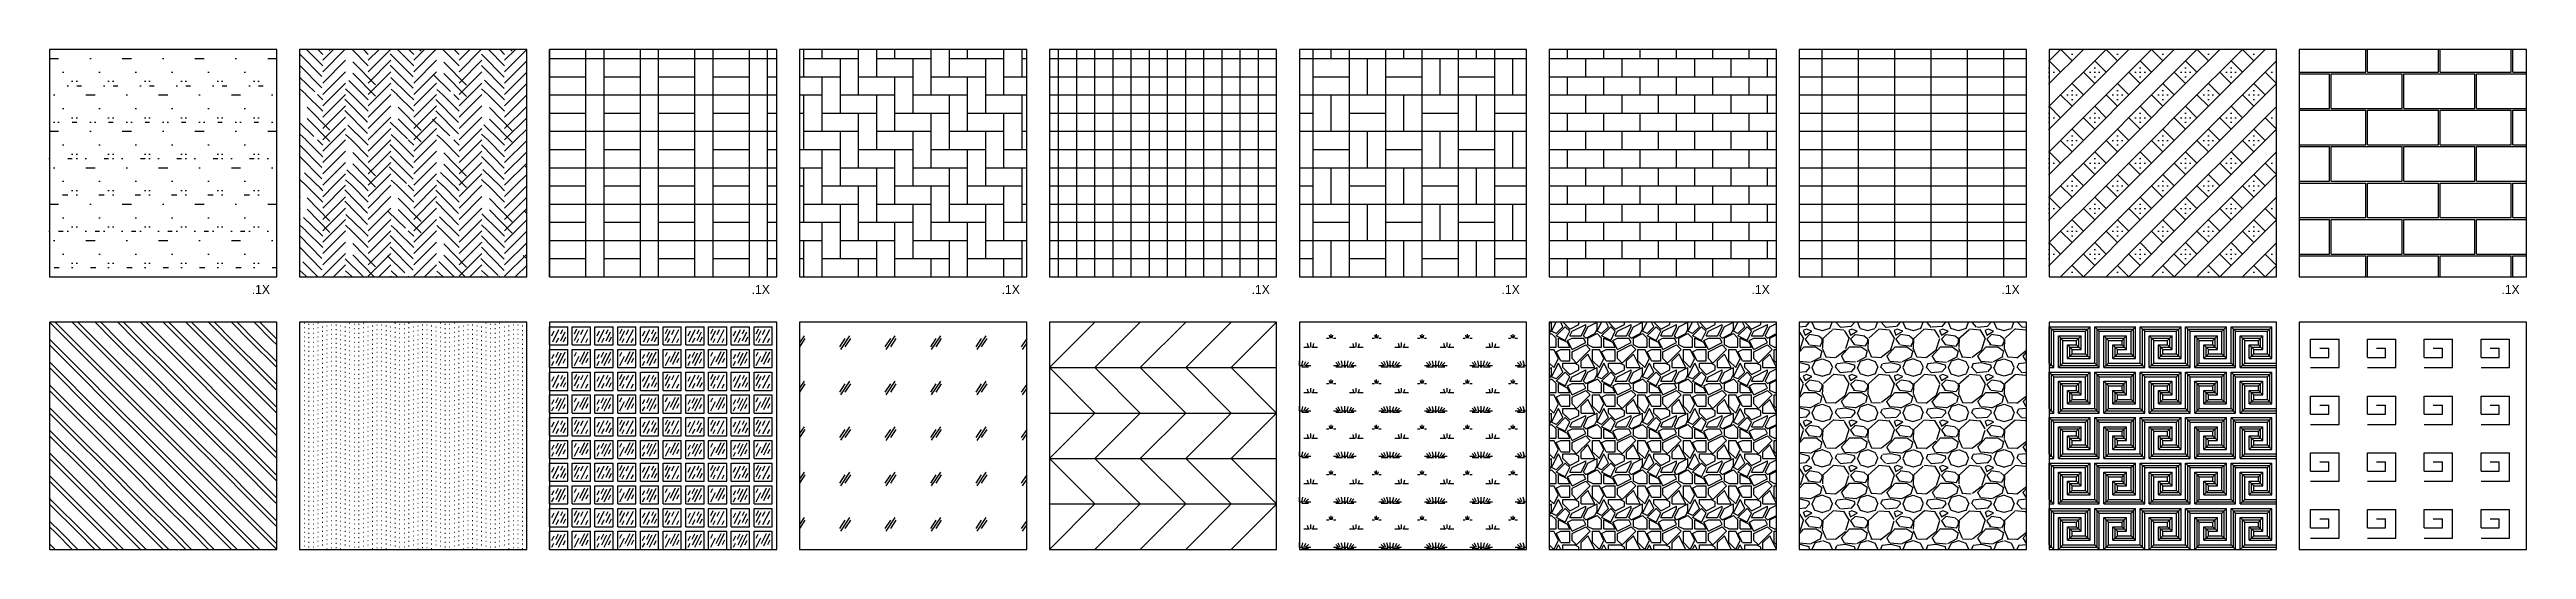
# Model space of a CAD drawing. Extents: x 0 to 176, y 0 to 59.
# Drawn here: x 0 to 54.5, y 48 to 59 of the extents above; entities that cross this region are included whole.
import ezdxf

# ---------------------------------------------------------------- set-up
doc = ezdxf.new("R2010")
doc.units = 0
doc.header["$MEASUREMENT"] = 0
doc.layers.get('0').update_dxf_attribs({"linetype": 'CONTINUOUS'})

msp = doc.modelspace()

# ---------------------------------------------------------------- texts
for p in [(4.448718410708778, 53.62144143941862), (15.44871841070878, 53.62144143941862), (20.94871841070878, 53.62144143941862), (26.44871841070878, 53.62144143941862), (31.94871841070878, 53.62144143941862), (37.44871841070878, 53.62144143941862), (42.94871841070878, 53.62144143941862), (53.94871841070878, 53.62144143941862)]:
    msp.add_text('.1X', height=0.2).set_placement(p)

# ---------------------------------------------------------------- hatches: boundary and pattern name
h = msp.add_hatch()
h.set_pattern_fill('GROUT', color=256, scale=0.1, style=0, pattern_type=2)
h.set_pattern_definition([(0, (11.4, 42.2), (0.1, 0.8), [0.1, -0.7000000000000001]), (0, (11.5, 42.5), (0, 0.8), [0, -0.8]), (0, (11.2, 42.2), (0.3, 0.8), [0, -0.8]), (0, (11.2, 42.8), (0.8, 0.8), [0.2, -1.4]), (0, (11.8, 42.3), (0, 0.8), [0, -0.8]), (0, (11.6, 42.2), (0.2, 0.8), [0, -0.8]), (0, (11.7, 42.3), (0, 0.8), [0, -0.8]), (0, (11.3, 42.8), (0, 0.8), [0, -0.8])])
h.paths.add_polyline_path([(5, 53.99999999999999), (5, 59), (0, 59), (0, 54)])
h = msp.add_hatch()
h.set_pattern_fill('HB', color=256, style=0, pattern_type=2)
h.set_pattern_definition([(225, (11.5, 43), (-1.110223024625157e-16, -1.000000309448952), [0.7071069999999999, -0.7071069999999999]), (314.4327, (11.5, 42.88), (-48.99997092801163, 50.00002836075094), [0.714213, -70.707072]), (225, (11.5, 42.75), (-1.110223024625157e-16, -1.000000309448952), [0.7071069999999999, -0.7071069999999999]), (314.4327, (11.5, 42.63), (-48.99997092801163, 50.00002836075094), [0.714213, -70.707072]), (225, (11.5, 42.5), (-1.110223024625157e-16, -1.000000309448952), [0.7071069999999999, -0.7071069999999999]), (315.7639, (11.5, 42.37), (37.00000163232502, -35.99999896294716), [0.5303770000000001, -52.50734499999999]), (225, (11.5, 42.25), (-1.110223024625157e-16, -1.000000309448952), [0.353553, -1.06066]), (317.2906, (11.5, 42.12), (11.99999749793169, -11.00000203874737), [0.176918, -17.514888]), (135, (12, 42.63), (-1.000000309448952, 0), [0.523259, -0.8909549999999999]), (135, (12, 42.88), (-1.000000309448952, 0), [0.169706, -1.244508]), (45, (11, 42.75), (0, 1.000000309448952), [0.353553, -1.06066])])
h.paths.add_polyline_path([(5.5, 54), (10.5, 54), (10.5, 59), (5.5, 59)])
h = msp.add_hatch()
h.set_pattern_fill('HLNBSK', color=256, scale=0.1, style=0, pattern_type=2)
h.set_pattern_definition([(0, (11, 42), (0, 0.8), []), (0, (11, 42.4), (0, 0.8), [0.8, -0.4]), (90, (11, 42), (-1.2, 7.347638122934264e-17), []), (90, (11.8, 42), (-1.2, 7.347638122934264e-17), [])])
h.paths.add_polyline_path([(16, 53.99999999999999), (16, 59), (11, 59), (11, 54)])
h = msp.add_hatch()
h.set_pattern_fill('HLNHER', color=256, scale=0.1, style=0, pattern_type=2)
h.set_pattern_definition([(0, (11, 42), (0.4, 0.4), [1.2, -0.4]), (90, (11.4, 42), (-0.4, -0.4), [1.2, -0.4])])
h.paths.add_polyline_path([(21.5, 59), (16.5, 59), (16.5, 54), (21.5, 54)])
h = msp.add_hatch()
h.set_pattern_fill('HLNIST', color=256, scale=0.1, style=0, pattern_type=2)
h.set_pattern_definition([(0, (11, 42), (0, 0.4), []), (90, (11, 42), (-0.4, 2.449212707644755e-17), [])])
h.paths.add_polyline_path([(27, 59.00000000000001), (22, 59.00000000000001), (22, 53.99999999999999), (27, 53.99999999999999)])
h = msp.add_hatch()
h.set_pattern_fill('HLNPARQ', color=256, scale=0.1, style=0, pattern_type=2)
h.set_pattern_definition([(0, (11, 42), (0, 0.8), []), (0, (11.8, 42.4), (0.8, 0.8), [0.8, -0.8]), (90, (11, 42), (-0.8, 4.898425415289509e-17), []), (90, (11.4, 42), (-0.7999999999999999, 0.8), [0.8, -0.8])])
h.paths.add_polyline_path([(27.5, 54), (32.5, 54), (32.5, 59), (27.5, 59)])
h = msp.add_hatch()
h.set_pattern_fill('HLNRN', color=256, scale=0.1, style=0, pattern_type=2)
h.set_pattern_definition([(0, (11, 42), (0, 0.4), []), (90, (11, 42), (-0.4, 0.4), [0.4, -0.4])])
h.paths.add_polyline_path([(33, 54), (38, 54), (38, 59), (33, 59)])
h = msp.add_hatch()
h.set_pattern_fill('HLNST', color=256, scale=0.1, style=0, pattern_type=2)
h.set_pattern_definition([(0, (11, 42), (0, 0.4), []), (90, (11, 42), (-0.8, 4.898425415289509e-17), [])])
h.paths.add_polyline_path([(38.5, 59), (38.5, 54), (43.5, 54), (43.5, 59)])
h = msp.add_hatch()
h.set_pattern_fill('LATTICE', color=256, style=0, pattern_type=2)
h.set_pattern_definition([(45, (11, 42.75), (0, 1.000000309448952), [0.353553, -1.06066]), (45, (11, 42.25), (0, 1.000000309448952), [1.06066, -0.353553]), (45, (11.25, 42), (0, 1.000000309448952), [1.06066, -0.353553]), (45, (11.75, 42), (0, 1.000000309448952), [0.353553, -1.06066]), (135, (11.75, 42), (-1.000000309448952, 0), [0.353553, -1.06066]), (135, (12, 42.25), (-1.000000309448952, 0), [0.353553, -1.06066]), (135, (11.5, 42.75), (-1.000000309448952, 0), [0.353553, -1.06066]), (315, (11, 42.75), (1.000000309448952, -2.220446049250313e-16), [0.353553, -1.06066]), (0, (11.5, 42), (0, 1), [0, -1]), (0, (11.4, 42), (0, 1), [0, -1]), (0, (11.6, 42), (0, 1), [0, -1]), (0, (11.5, 42.1), (0, 1), [0, -1]), (0, (12, 42.5), (0, 1), [0, -1]), (0, (12, 42.6), (0, 1), [0, -1]), (0, (12, 42.4), (0, 1), [0, -1]), (0, (11.9, 42.5), (0, 1), [0, -1]), (0, (11.1, 42.5), (0, 1), [0, -1]), (0, (11.5, 42.9), (0, 1), [0, -1])])
h.paths.add_polyline_path([(44, 54), (49, 54), (49, 59), (44, 59)])
h = msp.add_hatch()
h.set_pattern_fill('MBLOCKC', color=256, scale=0.1, style=0, pattern_type=2)
h.set_pattern_definition([(0, (11, 42.5), (0.8, 0.8), [1.5625, -0.03750000000000001]), (90, (11, 42.5), (-0.7999999999999999, 0.8), [0.7625000000000001, -0.8375]), (0, (11, 43.2625), (0.8, 0.8), [1.5625, -0.03750000000000001]), (90, (12.5625, 42.5), (-0.7999999999999999, 0.8), [0.7625000000000001, -0.8375])])
h.paths.add_polyline_path([(54.50000000000001, 59), (49.5, 59), (49.5, 54), (54.5, 54)])
h = msp.add_hatch()
h.set_pattern_fill('GEOL7', color=256, style=0, pattern_type=2)
h.set_pattern_definition([(135, (11, 42), (-0.5000659156551264, 5.551115123125783e-17), [1]), (135, (11.125, 42), (-0.5000659156551264, 5.551115123125783e-17), [1])])
h.paths.add_polyline_path([(0, 53), (0, 48), (5, 48), (5, 53)])
h = msp.add_hatch()
h.set_pattern_fill('GEOL8', color=256, style=0, pattern_type=2)
h.set_pattern_definition([(0, (11, 43), (1, 0.1), [0.01, -0.49, 0.01, -0.49]), (0, (11.1, 42.12), (1, 0.1), [0.01, -0.29, 0.01, -0.69]), (0, (11.2, 42.14), (1, 0.1), [0.01, -0.09, 0.01, -0.89]), (0, (11.6, 42.08), (1, 0.1), [0.01, -0.29, 0.01, -0.69]), (0, (11.7, 42.06), (1, 0.1), [0.01, -0.09, 0.01, -0.89])])
h.paths.add_polyline_path([(5.5, 48), (10.5, 48), (10.5, 53), (5.5, 53)])
h = msp.add_hatch()
h.set_pattern_fill('GLASBLOC', color=256, style=0, pattern_type=2)
h.set_pattern_definition([(0, (11, 42), (0.5, 0.5), [0.4, -0.1]), (0, (11, 42.4), (0.5, 0.5), [0.4, -0.1]), (90, (11, 42), (-0.4999999999999999, 0.5), [0.4, -0.1]), (90, (11.4, 42), (-0.4999999999999999, 0.5), [0.4, -0.1]), (63.4349882, (11.05, 42.05), (-6.872596599039049e-07, 0.999999998881824), [0.1, -0.1, 0.13, -0.25, 0.12, -1.5360679774]), (63.4349882, (11.05, 42.2), (-6.872596599039049e-07, 0.999999998881824), [0.11, -0.33, 0.22, -1.5760679774]), (63.4349882, (11.15, 42.1), (-6.872596599039049e-07, 0.999999998881824), [0.25, -0.9, 0.25, -0.8360679773999999]), (63.4349882, (11.2, 42.05), (-6.872596599039049e-07, 0.999999998881824), [0.33, -0.45, 0.12, -0.25, 0.3, -0.7860679773999999]), (63.4349882, (11.3, 42.1), (-6.872596599039049e-07, 0.999999998881824), [0.11, -0.45, 0.24, -0.33, 0.11, -0.9960679774]), (63.4349882, (11.55, 42.05), (-6.872596599039049e-07, 0.999999998881824), [0.23, -0.33, 0.1, -1.5760679774]), (63.4349882, (11.55, 42.25), (-6.872596599039049e-07, 0.999999998881824), [0.1, -0.23, 0.33, -1.5760679774]), (63.4349882, (11.15, 42.55), (-6.872596599039049e-07, 0.999999998881824), [0.12, -0.1, 0.1, -1.9160679774]), (63.4349882, (11.6, 42.55), (-6.872596599039049e-07, 0.999999998881824), [0.1, -0.1, 0.12, -1.9160679774]), (63.4349882, (11.07, 42.57), (-6.872596599039049e-07, 0.999999998881824), [0.3, -1.936067977]), (63.4349882, (11.05, 42.7), (-6.872596599039049e-07, 0.999999998881824), [0.12, -2.116067977])])
h.paths.add_polyline_path([(16, 53), (11, 53), (11, 48), (16, 48)])
h = msp.add_hatch()
h.set_pattern_fill('GLASS', color=256, style=0, pattern_type=2)
h.set_pattern_definition([(236.3099, (11.6, 42.7), (-1.000001334507191, -1.99999955777116), [0.360555, -3.244996]), (236.3099, (11.62, 42.64), (-1.000001334507191, -1.99999955777116), [0.216333, -3.389218]), (236.3099, (11.5, 42.64), (-1.000001334507191, -1.99999955777116), [0.216333, -3.389218])])
h.paths.add_polyline_path([(16.5, 48), (21.5, 48), (21.5, 53), (16.5, 53)])
h = msp.add_hatch()
h.set_pattern_fill('GLB', color=256, style=0, pattern_type=2)
h.set_pattern_definition([(0, (11, 42), (0, 1), []), (315, (11, 42), (0.9999999997361818, -2.220446049250313e-16), [1.414213563, -1.414213563]), (45, (11, 42), (0.9999999997361818, -1.110223024625157e-16), [1.414213563, -1.414213563])])
h.paths.add_polyline_path([(22, 48), (27, 48), (27, 53), (22, 53)])
h = msp.add_hatch()
h.set_pattern_fill('GRASS2', color=256, style=0, pattern_type=2)
h.set_pattern_definition([(0, (11.3, 42.02), (1, 1), [0.15, -0.03, 0.04, -0.03, 0.15, -0.6]), (0, (11.25, 42.05), (1, 1), [0.1, -0.075, 0.15, -0.075, 0.1, -0.5]), (0, (11.6, 42.45), (1, 1), [0.125, -0.05, 0.125, -0.7]), (0, (11.1, 42.65), (1, 1), [0.05, -0.1, 0.05, -0.8]), (90, (11.2, 42.65), (-0.9999999999999999, 1), [0.09, -0.91]), (90, (11.5, 42.05), (-0.9999999999999999, 1), [0.1, -0.9]), (90, (11.75, 42.45), (-0.9999999999999999, 1), [0.1, -0.9]), (45, (11.63, 42.04), (1.110223024625157e-16, 1.000000000019025), [0.1, -1.314213562]), (135, (11.37, 42.04), (-1.000000000019025, 1.110223024625157e-16), [0.1, -1.314213562]), (63.43494882, (11.6, 42.045), (5.099864974766888e-11, 1.000000000000094), [0.09999999999999999, -2.136067976999999]), (75.96375653, (11.55, 42.05), (3.618980115582815e-11, 0.9999999998501953), [0.1, -4.023105626]), (75.96375653, (11.8, 42.45), (3.618980115582815e-11, 0.9999999998501953), [0.08, -4.043105626]), (75.96375653, (11.22, 42.65), (3.618980115582815e-11, 0.9999999998501953), [0.07, -4.053105626]), (104.03624347, (11.45, 42.05), (-3.618969013352569e-11, 0.9999999998501952), [0.1, -4.023105626]), (104.03624347, (11.7, 42.45), (-3.618969013352569e-11, 0.9999999998501952), [0.08, -4.043105626]), (104.03624347, (11.18, 42.65), (-3.618969013352569e-11, 0.9999999998501952), [0.07, -4.053105626]), (116.5650512, (11.4, 42.045), (-4.000648146096353e-10, 1.000000000000094), [0.09999999999999999, -2.1360667977])])
h.paths.add_polyline_path([(32.5, 48), (32.5, 53), (27.5, 53), (27.5, 48)])
h = msp.add_hatch()
h.set_pattern_fill('GRAVEL', color=256, style=0, pattern_type=2)
h.set_pattern_definition([(0, (5.699999999999999, 42), (1, 1), [0.3, -0.7]), (0, (6.300000000000001, 42.1), (1, 1), [0.25, -0.75]), (0, (6.25, 42.15), (1, 1), [0.2, -0.8]), (0, (5.949999999999999, 42.4), (1, 1), [0.15, -0.15, 0.2, -0.5]), (0, (5.949999999999999, 42.45), (1, 1), [0.2, -0.05, 0.25, -0.5]), (0, (5.5, 42.65), (1, 1), [0.25, -0.75]), (0, (6.449999999999999, 42.7), (1, 1), [0.25, -0.75]), (90, (5.5, 42.2), (-0.9999999999999999, 1), [0.15, -0.85]), (90, (5.65, 42.95), (-0.9999999999999999, 1), [0.1, -0.9]), (90, (5.699999999999999, 42), (-0.9999999999999999, 1), [0.15, -0.85]), (90, (5.800000000000001, 42.9), (-0.9999999999999999, 1), [0.05, -0.95]), (90, (5.85, 42.5), (-0.9999999999999999, 1), [0.15, -0.85]), (90, (5.949999999999999, 42.15), (-0.9999999999999999, 1), [0.25, -0.75]), (90, (6.050000000000001, 42.85), (-0.9999999999999999, 1), [0.15, -0.85]), (90, (6.15, 42.45), (-0.9999999999999999, 1), [0.2, -0.8]), (90, (6.199999999999999, 42.45), (-0.9999999999999999, 1), [0.2, -0.8]), (90, (6.300000000000001, 42), (-0.9999999999999999, 1), [0.1, -0.9]), (90, (6.449999999999999, 42.15), (-0.9999999999999999, 1), [0.25, -0.75]), (45, (5.6, 42.1), (1.110223024625157e-16, 1.000000000019025), [0.424264, -0.9899495623000001]), (45, (5.699999999999999, 42.15), (1.110223024625157e-16, 1.000000000019025), [0.212132, -1.2020815623]), (45, (6.15, 42.7), (1.110223024625157e-16, 1.000000000019025), [0.2828427, -1.1313708623]), (45, (6.15, 42.75), (1.110223024625157e-16, 1.000000000019025), [0.212132, -1.2020815623]), (135, (5.800000000000001, 42.65), (-1.000000000019025, 1.110223024625157e-16), [0.070711, -1.3435025623]), (135, (5.6, 42.1), (-1.000000000019025, 1.110223024625157e-16), [0.141421, -1.2727925623]), (135, (5.9, 42.4), (-1.000000000019025, 1.110223024625157e-16), [0.141421, -1.2727925623]), (135, (6.15, 42.65), (-1.000000000019025, 1.110223024625157e-16), [0.141421, -1.2727925623]), (135, (6.449999999999999, 42.85), (-1.000000000019025, 1.110223024625157e-16), [0.212132, -1.2020815623]), (135, (6.449999999999999, 42.8), (-1.000000000019025, 1.110223024625157e-16), [0.141421, -1.2727925623]), (135, (6.4, 42.9), (-1.000000000019025, 1.110223024625157e-16), [0.141421, -1.2727925623]), (135, (6.1, 42), (-1.000000000019025, 1.110223024625157e-16), [0.212132, -1.2020815623]), (26.56505119999999, (6.4, 42.6), (1.000000000000094, 4.000644815427279e-10), [0.1118, -2.124267977]), (26.56505119999999, (6.15, 42.35), (1.000000000000094, 4.000644815427279e-10), [0.1118, -2.124267977]), (26.56505119999999, (5.800000000000001, 42.65), (1.000000000000094, 4.000644815427279e-10), [0.2236, -2.012467977]), (26.56505119999999, (5.85, 42.9), (1.000000000000094, 4.000644815427279e-10), [0.2236, -2.012467977]), (26.56505119999999, (5.85, 42.65), (1.000000000000094, 4.000644815427279e-10), [0.2236, -2.012467977]), (26.56505119999999, (6.449999999999999, 42.85), (1.000000000000094, 4.000644815427279e-10), [0.2236, -2.012467977]), (26.56505119999999, (5.5, 42.35), (1.000000000000094, 4.000644815427279e-10), [0.33541, -1.900657977]), (26.56505119999999, (5.5, 42.4), (1.000000000000094, 4.000644815427279e-10), [0.33541, -1.900657977]), (26.56505119999999, (5.5, 42.8), (1.000000000000094, 4.000644815427279e-10), [0.33541, -1.900657977]), (63.43494882, (6, 42.75), (5.099864974766888e-11, 1.000000000000094), [0.1118, -2.124267976999999]), (63.43494882, (6.449999999999999, 42.7), (5.099864974766888e-11, 1.000000000000094), [0.1118, -1.341667977, 0.2235999999999999, -0.5589999999999997]), (63.43494882, (6.35, 42.6), (5.099864974766888e-11, 1.000000000000094), [0.2235999999999999, -2.012467976999999]), (63.43494882, (5.75, 42.7), (5.099864974766888e-11, 1.000000000000094), [0.2235999999999999, -2.012467976999999]), (63.43494882, (5.699999999999999, 42.7), (5.099864974766888e-11, 1.000000000000094), [0.2235999999999999, -2.012467976999999]), (63.43494882, (6.050000000000001, 42.8), (5.099864974766888e-11, 1.000000000000094), [0.3354099999999999, -1.900657976999999]), (116.5650512, (5.800000000000001, 42.55), (-4.000648146096353e-10, 1.000000000000094), [0.1118, -2.124267976999999]), (116.5650512, (6.449999999999999, 42.45), (-4.000648146096353e-10, 1.000000000000094), [0.1118, -2.124267976999999]), (116.5650512, (6.25, 42.15), (-4.000648146096353e-10, 1.000000000000094), [0.2235999999999999, -2.012467976999999]), (116.5650512, (6.199999999999999, 42.2), (-4.000648146096353e-10, 1.000000000000094), [0.2235999999999999, -2.012467976999999]), (116.5650512, (6.300000000000001, 42.9), (-4.000648146096353e-10, 1.000000000000094), [0.2235999999999999, -2.012467976999999]), (116.5650512, (5.5, 42.4), (-4.000648146096353e-10, 1.000000000000094), [0.2235999999999999, -2.012467976999999]), (116.5650512, (6, 42), (-4.000648146096353e-10, 1.000000000000094), [0.3354099999999999, -1.900657976999999]), (153.43494882, (6.35, 42.6), (-1.000000000000094, 5.099898281457627e-11), [0.2236, -2.012467977]), (153.43494882, (6.4, 42.55), (-1.000000000000094, 5.099898281457627e-11), [0.2236, -2.012467977]), (153.43494882, (5.65, 42.05), (-1.000000000000094, 5.099898281457627e-11), [0.1118, -2.124267977]), (153.43494882, (5.949999999999999, 42.45), (-1.000000000000094, 5.099898281457627e-11), [0.1118, -2.124267977]), (153.43494882, (6.15, 42.75), (-1.000000000000094, 5.099898281457627e-11), [0.1118, -2.124267977])])
h.paths.add_polyline_path([(37.99999999999999, 53), (33, 52.99999999999999), (33, 47.99999999999999), (38, 48)])
h = msp.add_hatch()
h.set_pattern_fill('GRAVL1', color=256, style=0, pattern_type=2)
h.set_pattern_definition([(228.0128, (11.72, 43), (-7.999998232158162, -9.000001341607247), [0.134536, -13.319088]), (184.9697, (11.63, 42.9), (12.00000105151764, 0.9999913070070519), [0.230868, -22.855925]), (132.5104, (11.4, 42.88), (9.999990718346812, -11.0000086738712), [0.162788, -16.116032]), (267.2737, (11.01, 42.63), (0.9999960177271904, 20.00000029497347), [0.210238, -20.813558]), (292.8337, (11, 42.42), (-5.00000990543714, 11.99999641177778), [0.206155, -20.409373]), (357.2737, (11.08, 42.23), (-20.00000029497347, 0.9999960177271915), [0.210238, -20.813558]), (37.6942, (11.29, 42.22), (-13.00000734561798, -9.99999040516053), [0.278029, -27.524849]), (72.2553, (11.51, 42.39), (7.000010762705409, 21.99999623123919), [0.262488, -25.986321]), (121.4296, (11.59, 42.64), (-8.000008234176365, 12.99999503649257), [0.21095, -20.884073]), (175.2364, (11.48, 42.82), (11.00000094631958, -0.9999915326612605), [0.240832, -11.800763]), (222.3974, (11.24, 42.84), (-12.00000735107323, -10.99999208201412), [0.311448, -30.833375]), (138.8141, (12, 42.62), (-7.000002946805715, 5.999997313342756), [0.106301, -10.523844]), (171.4692, (11.92, 42.69), (12.99999828481513, -2.00000791003979), [0.202237, -20.021511]), (225, (11.72, 42.72), (-1.110223024625157e-16, -1.000000309448952), [0.141421, -1.272792]), (203.1986, (11.65, 42.84), (4.999999730667075, 2.000001325264854), [0.076158, -7.539615]), (291.8014, (11.58, 42.81), (-0.9999999105006487, 3.00000027301077), [0.107703, -5.277462]), (30.9638, (11.62, 42.71), (2.999998022287998, 2.000002483540733), [0.174929, -5.656022999999999]), (161.5651, (11.77, 42.8), (2.000000434592962, -0.9999984032227077), [0.126491, -3.035787]), (16.38950000000001, (11, 42.81), (10.00000219841196, 2.99999270981797), [0.1772, -17.542845]), (70.3462, (11.17, 42.86), (-3.999995247371745, -11.00000213560622), [0.148661, -14.717408]), (293.1986, (11.77, 43), (-2.000001325264854, 4.999999730667075), [0.152315, -7.463458]), (343.6105, (11.83, 42.86), (-10.00000219841196, 2.999992709817974), [0.1772, -17.542845]), (339.444, (11, 42.19), (-5.000001844542423, 1.999995996421584), [0.17088, -8.373124]), (294.7751, (11.16, 42.13), (-4.99999218924517, 11.00000342183912), [0.143178, -14.174643]), (66.80140000000002, (11.78, 42), (2.000001325264855, 4.999999730667075), [0.152315, -7.463458]), (17.354, (11.84, 42.14), (-13.00000201909683, -3.999994502259118), [0.167631, -16.59542399999999]), (69.444, (11.29, 42), (-1.999995996421587, -5.000001844542422), [0.08544, -8.458563999999999]), (101.3099, (11.72, 42), (-0.9999976321616053, 4.000000752230952), [0.05099, -5.048029]), (165.9638, (11.71, 42.05), (3.00000054598974, -0.9999980573612457), [0.206155, -3.91695]), (186.009, (11.51, 42.1), (9.99999975090604, 0.9999993174818415), [0.19105, -18.913923]), (303.6901, (11.62, 42.62), (-1.000001334507191, 1.99999955777116), [0.144222, -3.461329]), (353.1572, (11.7, 42.5), (16.99999936547855, -2.000007997924761), [0.251794, -24.927563]), (60.94540000000001, (11.95, 42.47), (-4.000000027199279, -7.000000384569686), [0.102956, -10.192674]), (90, (12, 42.56), (-0.9999999999999999, 1), [0.06, -0.94]), (120.2564, (11.49, 42.13), (3.999994886802694, -7.000002455854734), [0.138924, -13.75352]), (48.01279999999999, (11.42, 42.25), (7.99999823215816, 9.000001341607248), [0.269072, -13.184552]), (0, (11.6, 42.45), (1, 1), [0.26, -0.74]), (325.3048, (11.86, 42.45), (-9.999994258987526, 7.000008609594458), [0.158114, -15.653274]), (254.0546, (11.99, 42.36), (-0.9999998892963811, -4.000000126652151), [0.145602, -7.134508]), (207.646, (11.95, 42.22), (-18.99999580717959, -10.00000771316918), [0.237065, -23.469474]), (175.4261, (11.74, 42.11), (-13.00000055831213, 0.999994801161084), [0.2507989999999999, -24.82907399999999])])
h.paths.add_polyline_path([(38.50000000000001, 48), (43.5, 47.99999999999999), (43.5, 53), (38.5, 53)])
h = msp.add_hatch()
h.set_pattern_fill('GRECODEK', color=256, style=0, pattern_type=2)
h.set_pattern_definition([(0, (11.2, 42), (1, 1), [0.9, -0.1]), (0, (11.3, 42.1), (1, 1), [0.7, -0.3]), (0, (11.4, 42.2), (1, 1), [0.5, -0.5]), (0, (11.5, 42.3), (1, 1), [0.3, -0.7]), (0, (11.5, 42.4), (1, 1), [0.2, -0.8]), (0, (11.4, 42.5), (1, 1), [0.2, -0.8]), (0, (11.3, 42.6), (1, 1), [0.3, -0.7]), (0, (11.2, 42.7), (1, 1), [0.5, -0.5]), (0, (11.1, 42.8), (1, 1), [0.7, -0.3]), (0, (11, 42.9), (1, 1), [0.9, -0.1]), (90, (11, 42.1), (-0.9999999999999999, 1), [0.8, -0.2]), (90, (11.1, 42), (-0.9999999999999999, 1), [0.8, -0.2]), (90, (11.2, 42), (-0.9999999999999999, 1), [0.7, -0.3]), (90, (11.3, 42.1), (-0.9999999999999999, 1), [0.5, -0.5]), (90, (11.4, 42.2), (-0.9999999999999999, 1), [0.3, -0.7]), (90, (11.5, 42.3), (-0.9999999999999999, 1), [0.1, -0.9]), (90, (11.6, 42.5), (-0.9999999999999999, 1), [0.1, -0.9]), (90, (11.7, 42.4), (-0.9999999999999999, 1), [0.3, -0.7]), (90, (11.8, 42.3), (-0.9999999999999999, 1), [0.5, -0.5]), (90, (11.9, 42.2), (-0.9999999999999999, 1), [0.7, -0.3]), (0, (11.05, 42.85), (1, 1), [0.8, -0.2]), (0, (11.25, 42.05), (1, 1), [0.8, -0.2]), (0, (11.25, 42.65), (1, 1), [0.4, -0.6]), (0, (11.45, 42.25), (1, 1), [0.4, -0.6]), (0, (11.45, 42.45), (1, 1), [0.2, -0.8]), (90, (11.05, 42.05), (-0.9999999999999999, 1), [0.8, -0.2]), (90, (11.25, 42.05), (-0.9999999999999999, 1), [0.6, -0.4]), (90, (11.45, 42.25), (-0.9999999999999999, 1), [0.2, -0.8]), (90, (11.65, 42.45), (-0.9999999999999999, 1), [0.2, -0.8]), (90, (11.85, 42.25), (-0.9999999999999999, 1), [0.6, -0.4]), (45, (11.6, 42.6), (1.110223024625157e-16, 1.000000000019025), [0.1414, -0.1414, 0.1414, -0.990013562]), (135, (11.5, 42.4), (-1.000000000019025, 1.110223024625157e-16), [0.1414, -0.1414, 0.1414, -0.1415, 0.1414, -0.7071135620000001]), (225, (11.5, 42.3), (-2.220446049250313e-16, -1.000000000019025), [0.1414, -0.1414, 0.1414, -0.990013562]), (315, (11.6, 42.5), (1.000000000019025, -2.220446049250313e-16), [0.1414, -0.1414, 0.1414, -0.1415, 0.1414, -0.7071135620000001])])
h.paths.add_polyline_path([(44, 48), (49, 48), (49, 53), (44, 53)])
h = msp.add_hatch()
h.set_pattern_fill('GREEK', color=256, scale=5, style=0, pattern_type=2)
h.set_pattern_definition([(0, (11, 42), (0, 0.625), [0.625, -0.625]), (90, (11.625, 42), (-1.25, 7.653789711389858e-17), [0.625, -0.625]), (90, (11, 42.225), (-1.25, 7.653789711389858e-17), [0.4, -0.8500000000000001]), (0, (11, 42.225), (0, 1.25), [0.4, -0.8500000000000001]), (90, (11.4, 42.225), (-1.25, 7.653789711389858e-17), [0.2, -1.05]), (0, (11.2, 42.425), (0, 1.25), [0.2, -1.05])])
h.paths.add_polyline_path([(49.5, 53.00000000000001), (49.5, 48.00000000000001), (54.5, 47.99999999999999), (54.50000000000001, 53)])

# ---------------------------------------------------------------- linework, layer by layer
for points in [[(0, 54), (5, 54), (5, 59), (0, 59)], [(5.5, 54), (10.5, 54), (10.5, 59), (5.5, 59)], [(11, 54), (16, 54), (16, 59), (11, 59)], [(16.5, 54), (21.5, 54), (21.5, 59), (16.5, 59)], [(22, 54), (27, 54), (27, 59), (22, 59)], [(27.5, 54), (32.5, 54), (32.5, 59), (27.5, 59)], [(33, 54), (38, 54), (38, 59), (33, 59)], [(38.5, 54), (43.5, 54), (43.5, 59), (38.5, 59)], [(44, 54), (49, 54), (49, 59), (44, 59)], [(49.5, 54), (54.5, 54), (54.5, 59), (49.5, 59)], [(0, 48), (5, 48), (5, 53), (0, 53)], [(5.5, 48), (10.5, 48), (10.5, 53), (5.5, 53)], [(11, 48), (16, 48), (16, 53), (11, 53)], [(16.5, 48), (21.5, 48), (21.5, 53), (16.5, 53)], [(22, 48), (27, 48), (27, 53), (22, 53)], [(27.5, 48), (32.5, 48), (32.5, 53), (27.5, 53)], [(33, 48), (38, 48), (38, 53), (33, 53)], [(38.5, 48), (43.5, 48), (43.5, 53), (38.5, 53)], [(44, 48), (49, 48), (49, 53), (44, 53)], [(49.5, 48), (54.5, 48), (54.5, 53), (49.5, 53)]]:
    msp.add_lwpolyline(points, close=True)

msp.set_redraw_order([(e.dxf.handle, doc.entitydb.next_handle()) for e in msp.query("TEXT MTEXT ATTDEF DIMENSION ARC_DIMENSION")])  # texts and dimensions are drawn at this point

doc.saveas('drawing.dxf')
